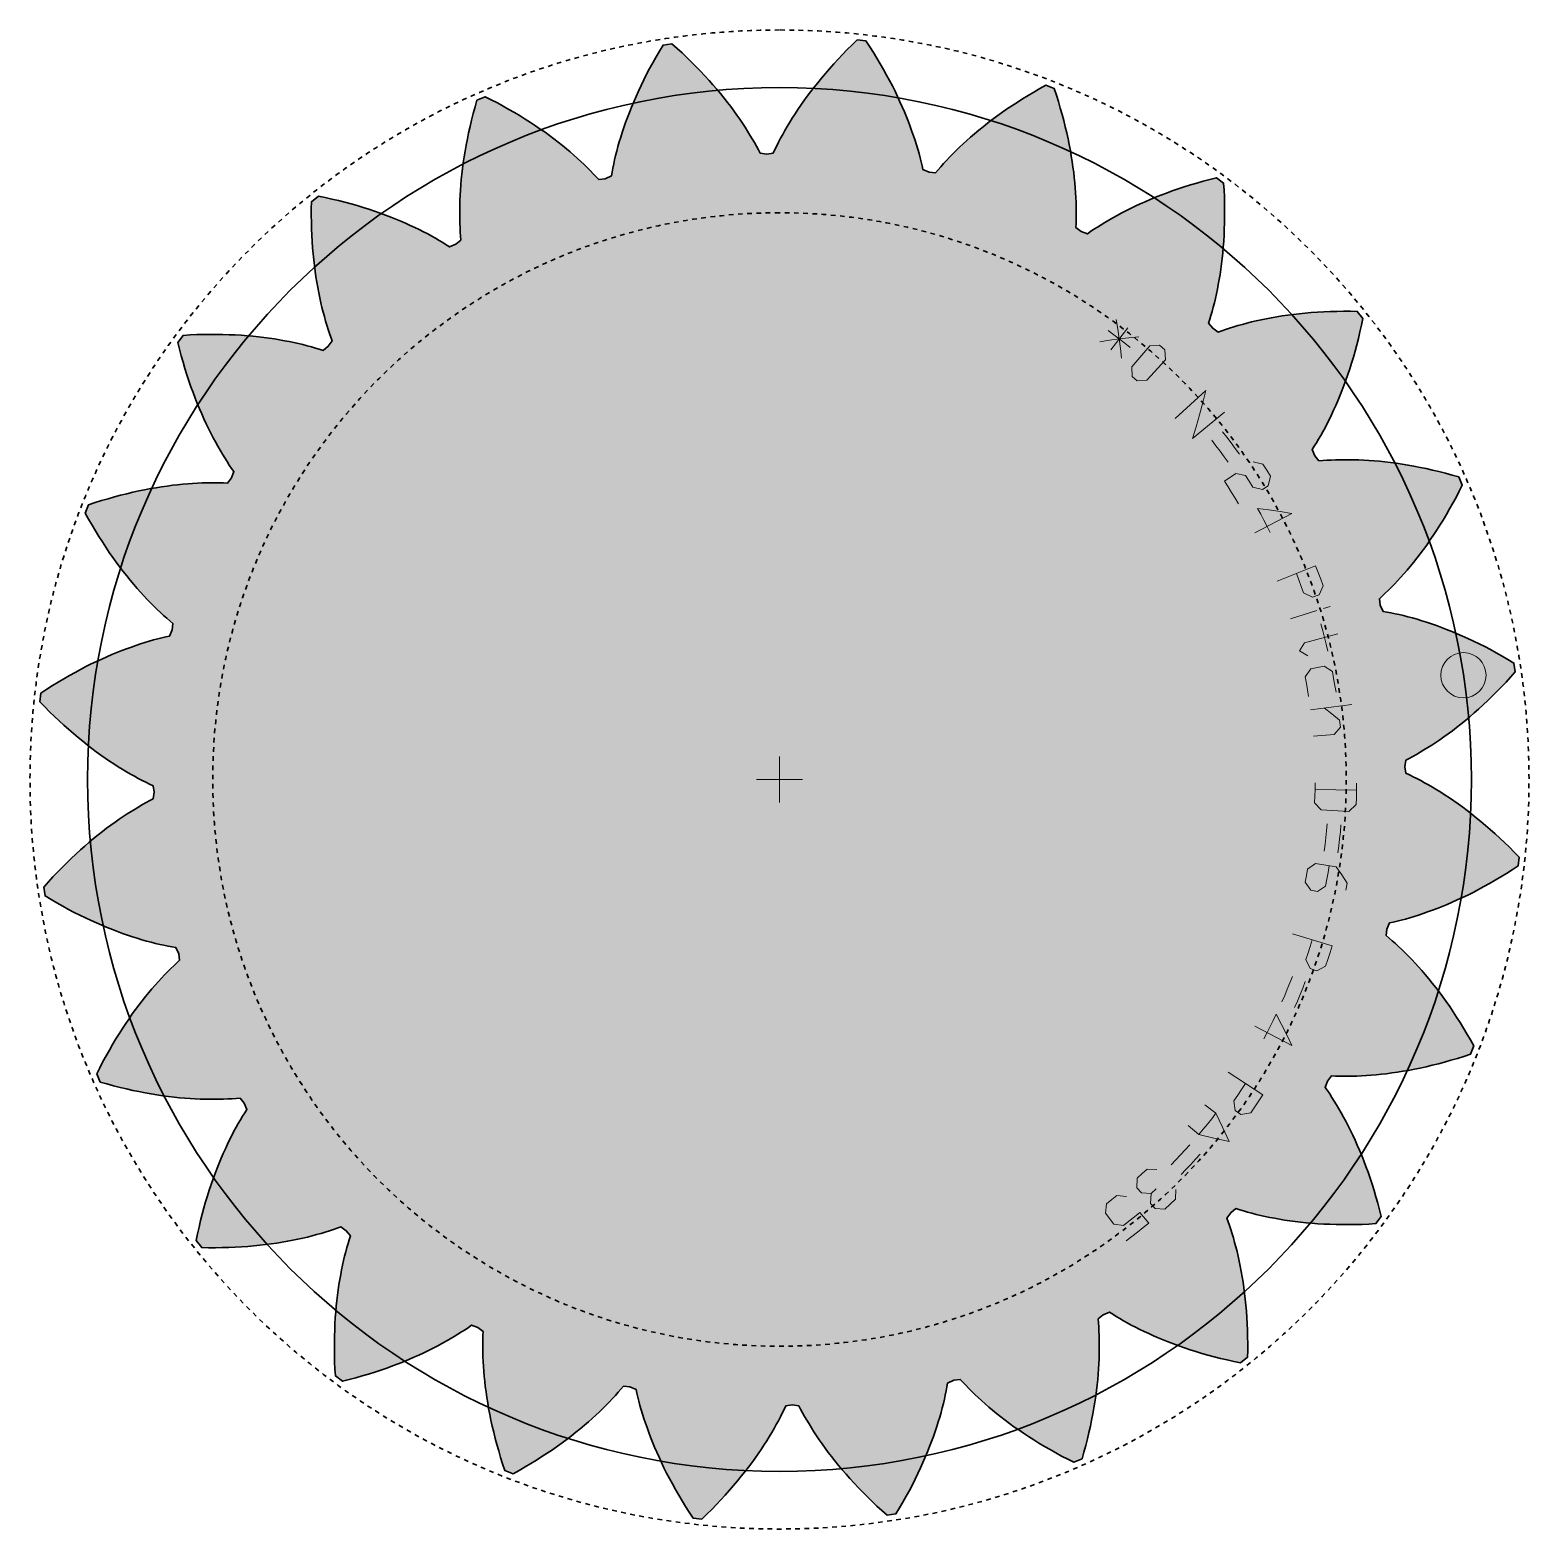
# Model space of a CAD drawing. Header units: inches. Extents: x -344 to 306, y 396 to 1046.
import ezdxf

# ---------------------------------------------------------------- set-up
doc = ezdxf.new("R2010")
doc.units = ezdxf.units.IN
doc.header["$MEASUREMENT"] = 0
doc.linetypes.add('AI-Linetype-1', pattern=[4, 2, -2])
doc.linetypes.add('AI-Linetype-2', pattern=[4, 2, -2])
doc.layers.add('Capa 1', color=7, linetype='Continuous')

# ---------------------------------------------------------------- blocks, each defined once
blk = doc.blocks.new('block 2')
at = {"layer": 'Capa 1', "color": 250, "lineweight": 18, "true_color": 0x444444}
for points in [[(-19.5, 711.5), (-19.5, 731.5)], [(-9.5, 721.5), (-29.5, 721.5)]]:
    blk.add_lwpolyline(points, dxfattribs=at)
blk = doc.blocks.new('block 4')
at = {"layer": 'Capa 1', "color": 250, "lineweight": 18, "true_color": 0x444444}
for points in [[(124.14, 907.81), (131.47, 917.31)], [(128.73, 904.18), (128.31, 908.36), (127.81, 912.56), (127.22, 916.77), (126.55, 921)], [(136.29, 913.49), (132.03, 913.06), (127.81, 912.56), (123.62, 911.98), (119.46, 911.32)], [(132.51, 908.83), (130.17, 910.71), (127.81, 912.56), (125.42, 914.37), (123.01, 916.16)], [(139.79, 894.61), (135.63, 894.35), (133.46, 896.26), (133.23, 900.43), (141.02, 909.56), (145.32, 909.81), (147.65, 907.74), (147.92, 903.44), (139.79, 894.61)], [(173.48, 880.82), (159.6, 869.36), (161.18, 874.49), (162.66, 879.67), (164.04, 884.92), (165.32, 890.22), (152.03, 878.09)], [(179.92, 862.53), (178.15, 865), (176.35, 867.45), (174.52, 869.87), (172.66, 872.27)], [(175.02, 859.07), (173.3, 861.47), (171.54, 863.86), (169.76, 866.23), (167.94, 868.57)], [(179.59, 841.09), (178.09, 843.56), (176.56, 846.01), (174.99, 848.44), (173.4, 850.84), (178.38, 854.19), (182.53, 853.36), (184.15, 850.83), (185.75, 848.29), (189.88, 847.27), (192.45, 848.82), (193.4, 853.02), (191.75, 855.66), (190.07, 858.27), (185.86, 859.2)], [(193.31, 828.62), (191.96, 831.26), (190.58, 833.88), (189.17, 836.48), (187.72, 839.07), (192.67, 838.41), (197.64, 837.65), (202.61, 836.78), (186.64, 828.49)], [(204.61, 810.82), (205.7, 808.03), (206.76, 805.22), (207.78, 802.4), (211.61, 800.54), (214.45, 801.51), (216.26, 805.42), (215.2, 808.34), (214.1, 811.26), (212.97, 814.15), (196.24, 807.49)], [(202.05, 791.17), (213.5, 794.77)], [(216.36, 795.67), (219.23, 796.57)], [(218.32, 777.2), (217.6, 780.15), (216.86, 783.09), (216.07, 786.03), (215.25, 788.95)], [(209.55, 775.14), (205.96, 777.27), (208.15, 780.82), (222.66, 784.61)], [(209.95, 757.46), (209.49, 760.31), (208.98, 763.15), (208.45, 765.99), (210.82, 769.43), (216.69, 770.65), (220.23, 768.29), (220.79, 765.3), (221.32, 762.31), (221.81, 759.31)], [(210.77, 751.74), (228.62, 754.08)], [(216.72, 752.52), (220.07, 749.93), (223.39, 747.27), (223.69, 744.25), (220.96, 740.98), (211.99, 740.25)], [(212.75, 720.06), (212.71, 717.17), (212.64, 714.28), (212.53, 711.39), (215.38, 708.34), (227.36, 707.67), (230.51, 710.61), (230.63, 713.72), (230.71, 716.83), (230.75, 719.94)], [(230.71, 716.83), (212.71, 717.17)], [(216.72, 690.48), (217.09, 693.42), (217.42, 696.36), (217.71, 699.31), (217.97, 702.26)], [(222.67, 689.7), (223.05, 692.71), (223.39, 695.73), (223.69, 698.75), (223.95, 701.78)], [(218.84, 684.15), (218.36, 681.19), (217.84, 678.24), (217.28, 675.29), (213.75, 672.96), (210.82, 673.57), (208.45, 677.01), (208.98, 679.85), (209.49, 682.69), (212.91, 685.08), (221.81, 683.69), (224.27, 680.19), (226.69, 676.62), (226.12, 673.56)], [(211.52, 652), (210.64, 649.13), (209.72, 646.28), (208.77, 643.43), (210.61, 639.59), (213.43, 638.59), (217.28, 640.52), (218.27, 643.47), (219.23, 646.43), (220.14, 649.41), (202.9, 654.59)], [(198.37, 625.1), (199.56, 627.81), (200.7, 630.54), (201.82, 633.29), (202.9, 636.05)], [(203.86, 622.67), (205.07, 625.45), (206.25, 628.25), (207.39, 631.07), (208.5, 633.9)], [(190.58, 609.12), (191.96, 611.74), (193.31, 614.38), (194.63, 617.04), (195.91, 619.71), (198.22, 615.28), (200.46, 610.79), (202.61, 606.22), (186.64, 614.51)], [(182.53, 589.64), (180.87, 587.14), (179.19, 584.66), (177.47, 582.2), (178.15, 578), (180.58, 576.24), (184.82, 577), (186.6, 579.56), (188.35, 582.13), (190.07, 584.73), (174.99, 594.56)], [(164.99, 580.42), (169.76, 576.77), (172.66, 570.73), (175.45, 564.59), (168.85, 566), (162.33, 567.54), (157.75, 571.42)], [(169.76, 576.77), (167.94, 574.43), (166.1, 572.11), (164.23, 569.82), (162.33, 567.54)], [(150.34, 554.42), (152.41, 556.54), (154.45, 558.69), (156.46, 560.87), (158.44, 563.07)], [(154.62, 550.21), (156.74, 552.39), (158.83, 554.59), (160.89, 556.82), (162.92, 559.08)], [(152.39, 543.78), (152.23, 539.47), (149.95, 537.35), (147.65, 535.26), (143.34, 535.45), (141.37, 537.71), (141.64, 541.96), (137.42, 542.22), (135.44, 544.48), (135.63, 548.65), (137.76, 550.6), (139.88, 552.56), (144.05, 552.4)], [(130.82, 521.43), (133.3, 523.32), (135.75, 525.23), (138.18, 527.18), (140.59, 529.15), (136.75, 533.76), (134.4, 531.84), (132.03, 529.94), (129.64, 528.07), (125.42, 528.63), (121.81, 533.42), (122.31, 537.57), (124.59, 539.35), (126.84, 541.15), (130.99, 540.68)], [(143.86, 543.97), (141.64, 541.96)]]:
    blk.add_lwpolyline(points, dxfattribs=at)
blk = doc.blocks.new('block 3')
at = {"layer": 'Capa 1'}
blk.add_blockref('block 4', (0, 0), dxfattribs=at)
blk = doc.blocks.new('block 5')
at = {"layer": 'Capa 1', "color": 254, "linetype": 'AI-Linetype-1', "lineweight": 35, "true_color": 0xcccccc}
blk.add_open_spline([(-19.5, 1046.5), (159.99, 1046.5), (305.5, 900.99), (305.5, 721.5), (305.5, 542.01), (159.99, 396.5), (-19.5, 396.5), (-198.99, 396.5), (-344.5, 542.01), (-344.5, 721.5), (-344.5, 900.99), (-198.99, 1046.5), (-19.5, 1046.5)], degree=3, knots=[0, 0, 0, 0, 1, 1, 1, 2, 2, 2, 3, 3, 3, 4, 4, 4, 4], dxfattribs=at)
at = {"layer": 'Capa 1', "color": 1, "lineweight": 35, "true_color": 0xff0000}
blk.add_open_spline([(-19.5, 1021.5), (146.19, 1021.5), (280.5, 887.19), (280.5, 721.5), (280.5, 555.81), (146.19, 421.5), (-19.5, 421.5), (-185.19, 421.5), (-319.5, 555.81), (-319.5, 721.5), (-319.5, 887.19), (-185.19, 1021.5), (-19.5, 1021.5)], degree=3, knots=[0, 0, 0, 0, 1, 1, 1, 2, 2, 2, 3, 3, 3, 4, 4, 4, 4], dxfattribs=at)
at = {"layer": 'Capa 1', "color": 5, "linetype": 'AI-Linetype-2', "lineweight": 35, "true_color": 0x0000ff}
blk.add_open_spline([(-19.5, 967.25), (116.22, 967.25), (226.25, 857.22), (226.25, 721.5), (226.25, 585.78), (116.22, 475.75), (-19.5, 475.75), (-155.22, 475.75), (-265.25, 585.78), (-265.25, 721.5), (-265.25, 857.22), (-155.22, 967.25), (-19.5, 967.25)], degree=3, knots=[0, 0, 0, 0, 1, 1, 1, 2, 2, 2, 3, 3, 3, 4, 4, 4, 4], dxfattribs=at)

msp = doc.modelspace()

# ---------------------------------------------------------------- hatches: boundary and pattern name
at = {"layer": 'Capa 1', "true_color": 0xdddddd}
h = msp.add_hatch(color=254, dxfattribs=at)
h.dxf.hatch_style = 2
h.paths.add_polyline_path([(251.69, 727.03), (252.04, 729.88), (253.55, 730.67), (255.11, 731.5), (256.69, 732.39), (258.31, 733.32), (259.96, 734.3), (261.64, 735.33), (263.34, 736.41), (265.08, 737.55), (266.84, 738.74), (268.62, 739.99), (270.43, 741.29), (272.27, 742.65), (274.12, 744.07), (275.99, 745.55), (277.89, 747.09), (279.8, 748.68), (281.72, 750.34), (283.66, 752.06), (285.62, 753.85), (287.58, 755.7), (289.56, 757.61), (291.54, 759.59), (293.53, 761.63), (295.53, 763.75), (297.53, 765.92), (299.53, 768.17), (298.95, 772.01), (296.37, 773.56), (293.81, 775.04), (291.27, 776.46), (288.76, 777.82), (286.28, 779.11), (283.82, 780.35), (281.4, 781.53), (279, 782.65), (276.63, 783.72), (274.3, 784.73), (272, 785.68), (269.74, 786.59), (267.51, 787.44), (265.32, 788.24), (263.16, 788.99), (261.05, 789.7), (258.97, 790.36), (256.93, 790.97), (254.94, 791.54), (252.99, 792.06), (251.08, 792.55), (249.21, 792.99), (247.39, 793.4), (245.61, 793.77), (243.88, 794.1), (242.2, 794.4), (241.02, 797.03), (240.61, 799.88), (241.88, 801.03), (243.16, 802.24), (244.46, 803.5), (245.78, 804.82), (247.12, 806.19), (248.48, 807.62), (249.84, 809.11), (251.23, 810.66), (252.62, 812.27), (254.02, 813.93), (255.43, 815.66), (256.85, 817.45), (258.27, 819.3), (259.7, 821.21), (261.13, 823.18), (262.56, 825.22), (263.99, 827.32), (265.42, 829.49), (266.85, 831.72), (268.27, 834.01), (269.68, 836.37), (271.08, 838.8), (272.48, 841.29), (273.86, 843.84), (275.23, 846.46), (276.58, 849.15), (275.03, 852.71), (272.13, 853.53), (269.28, 854.3), (266.46, 855.02), (263.68, 855.68), (260.95, 856.29), (258.26, 856.85), (255.61, 857.36), (253, 857.83), (250.44, 858.24), (247.93, 858.61), (245.46, 858.94), (243.04, 859.23), (240.66, 859.48), (238.34, 859.68), (236.06, 859.85), (233.84, 859.98), (231.66, 860.08), (229.54, 860.15), (227.46, 860.18), (225.44, 860.18), (223.47, 860.16), (221.55, 860.11), (219.69, 860.03), (217.88, 859.92), (216.12, 859.8), (214.41, 859.65), (212.6, 861.88), (211.46, 864.53), (212.39, 865.97), (213.31, 867.47), (214.25, 869.02), (215.18, 870.64), (216.12, 872.31), (217.06, 874.05), (217.99, 875.84), (218.93, 877.69), (219.85, 879.6), (220.78, 881.58), (221.69, 883.61), (222.6, 885.7), (223.5, 887.86), (224.38, 890.07), (225.25, 892.35), (226.11, 894.69), (226.94, 897.09), (227.76, 899.55), (228.56, 902.07), (229.34, 904.66), (230.09, 907.3), (230.82, 910.01), (231.53, 912.77), (232.2, 915.6), (232.84, 918.49), (233.46, 921.43), (231.03, 924.47), (228.02, 924.51), (225.06, 924.52), (222.16, 924.48), (219.3, 924.4), (216.51, 924.28), (213.76, 924.13), (211.07, 923.94), (208.43, 923.71), (205.85, 923.45), (203.33, 923.16), (200.86, 922.84), (198.44, 922.49), (196.09, 922.11), (193.79, 921.71), (191.55, 921.28), (189.36, 920.83), (187.23, 920.37), (185.17, 919.88), (183.15, 919.37), (181.2, 918.85), (179.3, 918.32), (177.46, 917.77), (175.68, 917.21), (173.96, 916.64), (172.3, 916.07), (170.69, 915.49), (168.35, 917.17), (166.58, 919.43), (167.09, 921.06), (167.6, 922.75), (168.1, 924.5), (168.58, 926.3), (169.06, 928.16), (169.51, 930.07), (169.95, 932.05), (170.38, 934.08), (170.78, 936.16), (171.16, 938.31), (171.52, 940.51), (171.85, 942.77), (172.16, 945.08), (172.44, 947.45), (172.69, 949.88), (172.91, 952.36), (173.1, 954.89), (173.26, 957.48), (173.37, 960.12), (173.46, 962.82), (173.5, 965.57), (173.5, 968.37), (173.47, 971.23), (173.39, 974.13), (173.26, 977.09), (173.09, 980.09), (169.96, 982.39), (167.04, 981.66), (164.18, 980.9), (161.39, 980.11), (158.65, 979.3), (155.98, 978.46), (153.37, 977.6), (150.82, 976.71), (148.33, 975.81), (145.9, 974.89), (143.54, 973.96), (141.24, 973.01), (139, 972.05), (136.82, 971.07), (134.7, 970.09), (132.65, 969.1), (130.65, 968.1), (128.72, 967.1), (126.85, 966.09), (125.03, 965.08), (123.28, 964.07), (121.59, 963.07), (119.95, 962.06), (118.38, 961.06), (116.86, 960.07), (115.4, 959.08), (114, 958.1), (111.31, 959.12), (109.01, 960.85), (109.08, 962.56), (109.14, 964.32), (109.17, 966.13), (109.17, 968), (109.14, 969.92), (109.09, 971.89), (109, 973.91), (108.89, 975.98), (108.74, 978.1), (108.55, 980.27), (108.33, 982.49), (108.06, 984.75), (107.76, 987.07), (107.42, 989.43), (107.04, 991.84), (106.61, 994.29), (106.13, 996.79), (105.61, 999.33), (105.04, 1001.91), (104.42, 1004.54), (103.75, 1007.21), (103.03, 1009.91), (102.26, 1012.66), (101.43, 1015.45), (100.54, 1018.27), (99.6, 1021.13), (95.98, 1022.54), (93.35, 1021.08), (90.79, 1019.6), (88.29, 1018.12), (85.86, 1016.62), (83.49, 1015.12), (81.19, 1013.61), (78.96, 1012.1), (76.79, 1010.58), (74.69, 1009.07), (72.64, 1007.55), (70.67, 1006.04), (68.75, 1004.53), (66.9, 1003.03), (65.11, 1001.53), (63.38, 1000.04), (61.71, 998.56), (60.1, 997.09), (58.56, 995.63), (57.07, 994.19), (55.63, 992.76), (54.26, 991.35), (52.94, 989.96), (51.68, 988.58), (50.47, 987.23), (49.32, 985.9), (48.21, 984.59), (45.35, 984.88), (42.68, 985.95), (42.31, 987.62), (41.91, 989.34), (41.47, 991.1), (40.99, 992.9), (40.47, 994.75), (39.9, 996.64), (39.3, 998.57), (38.65, 1000.54), (37.95, 1002.54), (37.21, 1004.59), (36.42, 1006.68), (35.58, 1008.8), (34.69, 1010.96), (33.75, 1013.15), (32.75, 1015.38), (31.71, 1017.63), (30.6, 1019.92), (29.44, 1022.24), (28.22, 1024.59), (26.95, 1026.97), (25.61, 1029.37), (24.21, 1031.8), (22.75, 1034.25), (21.23, 1036.73), (19.64, 1039.23), (17.99, 1041.74), (14.13, 1042.17), (11.97, 1040.08), (9.88, 1037.99), (7.85, 1035.91), (5.89, 1033.83), (3.99, 1031.77), (2.16, 1029.72), (0.39, 1027.68), (-1.31, 1025.66), (-2.95, 1023.65), (-4.53, 1021.66), (-6.05, 1019.68), (-7.51, 1017.73), (-8.91, 1015.8), (-10.25, 1013.89), (-11.53, 1012), (-12.76, 1010.14), (-13.94, 1008.3), (-15.05, 1006.5), (-16.12, 1004.72), (-17.13, 1002.97), (-18.1, 1001.25), (-19.01, 999.56), (-19.87, 997.91), (-20.69, 996.29), (-21.46, 994.7), (-22.19, 993.15), (-25.03, 992.69), (-27.88, 993.04), (-28.67, 994.55), (-29.5, 996.11), (-30.39, 997.69), (-31.32, 999.31), (-32.3, 1000.96), (-33.33, 1002.64), (-34.41, 1004.34), (-35.55, 1006.08), (-36.74, 1007.84), (-37.99, 1009.62), (-39.29, 1011.43), (-40.65, 1013.27), (-42.07, 1015.12), (-43.55, 1016.99), (-45.09, 1018.89), (-46.68, 1020.8), (-48.34, 1022.72), (-50.06, 1024.66), (-51.85, 1026.62), (-53.7, 1028.58), (-55.61, 1030.56), (-57.59, 1032.54), (-59.63, 1034.53), (-61.75, 1036.53), (-63.92, 1038.53), (-66.17, 1040.53), (-70.01, 1039.95), (-71.56, 1037.37), (-73.04, 1034.81), (-74.46, 1032.27), (-75.82, 1029.76), (-77.11, 1027.28), (-78.35, 1024.82), (-79.53, 1022.4), (-80.65, 1020), (-81.72, 1017.63), (-82.73, 1015.3), (-83.68, 1013), (-84.59, 1010.74), (-85.44, 1008.51), (-86.24, 1006.32), (-86.99, 1004.16), (-87.7, 1002.05), (-88.36, 999.97), (-88.97, 997.93), (-89.54, 995.94), (-90.06, 993.99), (-90.55, 992.08), (-90.99, 990.21), (-91.4, 988.39), (-91.77, 986.61), (-92.1, 984.88), (-92.4, 983.2), (-95.03, 982.02), (-97.88, 981.61), (-99.03, 982.88), (-100.24, 984.16), (-101.5, 985.46), (-102.82, 986.78), (-104.19, 988.12), (-105.62, 989.48), (-107.11, 990.84), (-108.66, 992.23), (-110.27, 993.62), (-111.93, 995.02), (-113.66, 996.43), (-115.45, 997.85), (-117.3, 999.27), (-119.21, 1000.7), (-121.18, 1002.13), (-123.22, 1003.56), (-125.32, 1004.99), (-127.49, 1006.42), (-129.72, 1007.85), (-132.01, 1009.27), (-134.37, 1010.68), (-136.8, 1012.08), (-139.29, 1013.48), (-141.84, 1014.86), (-144.46, 1016.23), (-147.15, 1017.58), (-150.71, 1016.03), (-151.53, 1013.13), (-152.3, 1010.28), (-153.02, 1007.46), (-153.68, 1004.68), (-154.29, 1001.95), (-154.85, 999.26), (-155.36, 996.61), (-155.83, 994), (-156.24, 991.44), (-156.61, 988.93), (-156.94, 986.46), (-157.23, 984.04), (-157.48, 981.66), (-157.68, 979.34), (-157.85, 977.06), (-157.98, 974.84), (-158.08, 972.66), (-158.15, 970.54), (-158.18, 968.46), (-158.18, 966.44), (-158.16, 964.47), (-158.11, 962.55), (-158.03, 960.69), (-157.92, 958.88), (-157.8, 957.12), (-157.65, 955.41), (-159.88, 953.6), (-162.53, 952.46), (-163.97, 953.39), (-165.47, 954.31), (-167.02, 955.25), (-168.64, 956.18), (-170.31, 957.12), (-172.05, 958.06), (-173.84, 958.99), (-175.69, 959.93), (-177.6, 960.85), (-179.58, 961.78), (-181.61, 962.69), (-183.7, 963.6), (-185.86, 964.5), (-188.07, 965.38), (-190.35, 966.25), (-192.69, 967.11), (-195.09, 967.94), (-197.55, 968.76), (-200.07, 969.56), (-202.66, 970.34), (-205.3, 971.09), (-208.01, 971.82), (-210.77, 972.53), (-213.6, 973.2), (-216.49, 973.84), (-219.43, 974.46), (-222.47, 972.03), (-222.51, 969.02), (-222.52, 966.06), (-222.48, 963.16), (-222.4, 960.3), (-222.28, 957.51), (-222.13, 954.76), (-221.94, 952.07), (-221.71, 949.43), (-221.45, 946.85), (-221.16, 944.33), (-220.84, 941.86), (-220.49, 939.44), (-220.11, 937.09), (-219.71, 934.79), (-219.28, 932.55), (-218.83, 930.36), (-218.37, 928.23), (-217.88, 926.17), (-217.37, 924.15), (-216.85, 922.2), (-216.32, 920.3), (-215.77, 918.46), (-215.21, 916.68), (-214.64, 914.96), (-214.07, 913.3), (-213.49, 911.69), (-215.17, 909.35), (-217.43, 907.58), (-219.06, 908.09), (-220.75, 908.6), (-222.5, 909.1), (-224.3, 909.58), (-226.16, 910.06), (-228.07, 910.51), (-230.05, 910.95), (-232.08, 911.38), (-234.16, 911.78), (-236.31, 912.16), (-238.51, 912.52), (-240.77, 912.85), (-243.08, 913.16), (-245.45, 913.44), (-247.88, 913.69), (-250.36, 913.91), (-252.89, 914.1), (-255.48, 914.26), (-258.12, 914.37), (-260.82, 914.46), (-263.57, 914.5), (-266.37, 914.5), (-269.23, 914.47), (-272.13, 914.39), (-275.09, 914.26), (-278.09, 914.09), (-280.39, 910.96), (-279.66, 908.04), (-278.9, 905.18), (-278.11, 902.39), (-277.3, 899.65), (-276.46, 896.98), (-275.6, 894.37), (-274.71, 891.82), (-273.81, 889.33), (-272.89, 886.9), (-271.96, 884.54), (-271.01, 882.24), (-270.05, 880), (-269.07, 877.82), (-268.09, 875.7), (-267.1, 873.65), (-266.1, 871.65), (-265.1, 869.72), (-264.09, 867.85), (-263.08, 866.03), (-262.07, 864.28), (-261.07, 862.59), (-260.06, 860.95), (-259.06, 859.38), (-258.07, 857.86), (-257.08, 856.4), (-256.1, 855), (-257.12, 852.31), (-258.85, 850.01), (-260.56, 850.08), (-262.32, 850.14), (-264.13, 850.17), (-266, 850.17), (-267.92, 850.14), (-269.89, 850.09), (-271.91, 850), (-273.98, 849.89), (-276.1, 849.74), (-278.27, 849.55), (-280.49, 849.33), (-282.75, 849.06), (-285.07, 848.76), (-287.43, 848.42), (-289.84, 848.04), (-292.29, 847.61), (-294.79, 847.13), (-297.33, 846.61), (-299.91, 846.04), (-302.54, 845.42), (-305.21, 844.75), (-307.91, 844.03), (-310.66, 843.26), (-313.45, 842.43), (-316.27, 841.54), (-319.13, 840.6), (-320.54, 836.98), (-319.08, 834.35), (-317.6, 831.79), (-316.12, 829.29), (-314.62, 826.86), (-313.12, 824.49), (-311.61, 822.19), (-310.1, 819.96), (-308.58, 817.79), (-307.07, 815.69), (-305.55, 813.64), (-304.04, 811.67), (-302.53, 809.75), (-301.03, 807.9), (-299.53, 806.11), (-298.04, 804.38), (-296.56, 802.71), (-295.09, 801.1), (-293.63, 799.56), (-292.19, 798.07), (-290.76, 796.63), (-289.35, 795.26), (-287.96, 793.94), (-286.58, 792.68), (-285.23, 791.47), (-283.9, 790.32), (-282.59, 789.21), (-282.88, 786.35), (-283.95, 783.68), (-285.62, 783.31), (-287.34, 782.91), (-289.1, 782.47), (-290.9, 781.99), (-292.75, 781.47), (-294.64, 780.9), (-296.57, 780.3), (-298.54, 779.65), (-300.54, 778.95), (-302.59, 778.21), (-304.68, 777.42), (-306.8, 776.58), (-308.96, 775.69), (-311.15, 774.75), (-313.38, 773.75), (-315.63, 772.71), (-317.92, 771.6), (-320.24, 770.44), (-322.59, 769.22), (-324.97, 767.95), (-327.37, 766.61), (-329.8, 765.21), (-332.25, 763.75), (-334.73, 762.23), (-337.23, 760.64), (-339.74, 758.99), (-340.17, 755.13), (-338.08, 752.97), (-335.99, 750.88), (-333.91, 748.85), (-331.83, 746.89), (-329.77, 744.99), (-327.72, 743.16), (-325.68, 741.39), (-323.66, 739.69), (-321.65, 738.05), (-319.66, 736.47), (-317.68, 734.95), (-315.73, 733.49), (-313.8, 732.09), (-311.89, 730.75), (-310, 729.46), (-308.14, 728.24), (-306.3, 727.06), (-304.5, 725.95), (-302.72, 724.88), (-300.97, 723.87), (-299.25, 722.9), (-297.56, 721.99), (-295.91, 721.13), (-294.29, 720.31), (-292.7, 719.54), (-291.15, 718.81), (-290.69, 715.97), (-291.04, 713.12), (-292.55, 712.33), (-294.11, 711.5), (-295.69, 710.61), (-297.31, 709.68), (-298.96, 708.7), (-300.64, 707.67), (-302.34, 706.59), (-304.08, 705.45), (-305.84, 704.26), (-307.62, 703.01), (-309.43, 701.71), (-311.27, 700.35), (-313.12, 698.93), (-314.99, 697.45), (-316.89, 695.91), (-318.8, 694.32), (-320.72, 692.66), (-322.66, 690.94), (-324.62, 689.15), (-326.58, 687.3), (-328.56, 685.39), (-330.54, 683.41), (-332.53, 681.37), (-334.53, 679.25), (-336.53, 677.08), (-338.53, 674.83), (-337.95, 670.99), (-335.37, 669.44), (-332.81, 667.96), (-330.27, 666.54), (-327.76, 665.18), (-325.28, 663.89), (-322.82, 662.65), (-320.4, 661.47), (-318, 660.35), (-315.63, 659.28), (-313.3, 658.27), (-311, 657.32), (-308.74, 656.41), (-306.51, 655.56), (-304.32, 654.76), (-302.16, 654.01), (-300.05, 653.3), (-297.97, 652.64), (-295.93, 652.03), (-293.94, 651.46), (-291.99, 650.94), (-290.08, 650.45), (-288.21, 650.01), (-286.39, 649.6), (-284.61, 649.23), (-282.88, 648.9), (-281.2, 648.6), (-280.02, 645.97), (-279.61, 643.12), (-280.88, 641.97), (-282.16, 640.76), (-283.46, 639.5), (-284.78, 638.18), (-286.12, 636.81), (-287.48, 635.38), (-288.84, 633.89), (-290.23, 632.34), (-291.62, 630.73), (-293.02, 629.07), (-294.43, 627.34), (-295.85, 625.55), (-297.27, 623.7), (-298.7, 621.79), (-300.13, 619.82), (-301.56, 617.78), (-302.99, 615.68), (-304.42, 613.51), (-305.85, 611.28), (-307.27, 608.99), (-308.68, 606.63), (-310.08, 604.2), (-311.48, 601.71), (-312.86, 599.16), (-314.23, 596.54), (-315.58, 593.85), (-314.03, 590.29), (-311.13, 589.47), (-308.28, 588.7), (-305.46, 587.98), (-302.68, 587.32), (-299.95, 586.71), (-297.26, 586.15), (-294.61, 585.64), (-292, 585.17), (-289.44, 584.76), (-286.93, 584.39), (-284.46, 584.06), (-282.04, 583.77), (-279.66, 583.52), (-277.34, 583.32), (-275.06, 583.15), (-272.84, 583.02), (-270.66, 582.92), (-268.54, 582.85), (-266.46, 582.82), (-264.44, 582.82), (-262.47, 582.84), (-260.55, 582.89), (-258.69, 582.97), (-256.88, 583.08), (-255.12, 583.2), (-253.41, 583.35), (-251.6, 581.12), (-250.46, 578.47), (-251.39, 577.03), (-252.31, 575.53), (-253.25, 573.98), (-254.18, 572.36), (-255.12, 570.69), (-256.06, 568.95), (-256.99, 567.16), (-257.93, 565.31), (-258.85, 563.4), (-259.78, 561.42), (-260.69, 559.39), (-261.6, 557.3), (-262.5, 555.14), (-263.38, 552.93), (-264.25, 550.65), (-265.11, 548.31), (-265.94, 545.91), (-266.76, 543.45), (-267.56, 540.93), (-268.34, 538.34), (-269.09, 535.7), (-269.82, 532.99), (-270.53, 530.23), (-271.2, 527.4), (-271.84, 524.51), (-272.46, 521.57), (-270.03, 518.53), (-267.02, 518.49), (-264.06, 518.48), (-261.16, 518.52), (-258.3, 518.6), (-255.51, 518.72), (-252.76, 518.87), (-250.07, 519.06), (-247.43, 519.29), (-244.85, 519.55), (-242.33, 519.84), (-239.86, 520.16), (-237.44, 520.51), (-235.09, 520.89), (-232.79, 521.29), (-230.55, 521.72), (-228.36, 522.17), (-226.23, 522.63), (-224.17, 523.12), (-222.15, 523.63), (-220.2, 524.15), (-218.3, 524.68), (-216.46, 525.23), (-214.68, 525.79), (-212.96, 526.36), (-211.3, 526.93), (-209.69, 527.51), (-207.35, 525.83), (-205.58, 523.57), (-206.09, 521.94), (-206.6, 520.25), (-207.1, 518.5), (-207.58, 516.7), (-208.06, 514.84), (-208.51, 512.93), (-208.95, 510.95), (-209.38, 508.92), (-209.78, 506.84), (-210.16, 504.69), (-210.52, 502.49), (-210.85, 500.23), (-211.16, 497.92), (-211.44, 495.55), (-211.69, 493.12), (-211.91, 490.64), (-212.1, 488.11), (-212.26, 485.52), (-212.37, 482.88), (-212.46, 480.18), (-212.5, 477.43), (-212.5, 474.63), (-212.47, 471.77), (-212.39, 468.87), (-212.26, 465.91), (-212.09, 462.91), (-208.96, 460.61), (-206.04, 461.34), (-203.18, 462.1), (-200.39, 462.89), (-197.65, 463.7), (-194.98, 464.54), (-192.37, 465.4), (-189.82, 466.29), (-187.33, 467.19), (-184.9, 468.11), (-182.54, 469.04), (-180.24, 469.99), (-178, 470.95), (-175.82, 471.93), (-173.7, 472.91), (-171.65, 473.9), (-169.65, 474.9), (-167.72, 475.9), (-165.85, 476.91), (-164.03, 477.92), (-162.28, 478.93), (-160.59, 479.93), (-158.95, 480.94), (-157.38, 481.94), (-155.86, 482.93), (-154.4, 483.92), (-153, 484.9), (-150.31, 483.88), (-148.01, 482.15), (-148.08, 480.44), (-148.14, 478.68), (-148.17, 476.87), (-148.17, 475), (-148.14, 473.08), (-148.09, 471.11), (-148, 469.09), (-147.89, 467.02), (-147.74, 464.9), (-147.55, 462.73), (-147.33, 460.51), (-147.06, 458.25), (-146.76, 455.93), (-146.42, 453.57), (-146.04, 451.16), (-145.61, 448.71), (-145.13, 446.21), (-144.61, 443.67), (-144.04, 441.09), (-143.42, 438.46), (-142.75, 435.79), (-142.03, 433.09), (-141.26, 430.34), (-140.43, 427.55), (-139.54, 424.73), (-138.6, 421.87), (-134.98, 420.46), (-132.35, 421.92), (-129.79, 423.4), (-127.29, 424.88), (-124.86, 426.38), (-122.49, 427.88), (-120.19, 429.39), (-117.96, 430.9), (-115.79, 432.42), (-113.69, 433.93), (-111.64, 435.45), (-109.67, 436.96), (-107.75, 438.47), (-105.9, 439.97), (-104.11, 441.47), (-102.38, 442.96), (-100.71, 444.44), (-99.1, 445.91), (-97.56, 447.37), (-96.07, 448.81), (-94.63, 450.24), (-93.26, 451.65), (-91.94, 453.04), (-90.68, 454.42), (-89.47, 455.77), (-88.32, 457.1), (-87.21, 458.41), (-84.35, 458.12), (-81.68, 457.05), (-81.31, 455.38), (-80.91, 453.66), (-80.47, 451.9), (-79.99, 450.1), (-79.47, 448.25), (-78.9, 446.36), (-78.3, 444.43), (-77.65, 442.46), (-76.95, 440.46), (-76.21, 438.41), (-75.42, 436.32), (-74.58, 434.2), (-73.69, 432.04), (-72.75, 429.85), (-71.75, 427.62), (-70.71, 425.37), (-69.6, 423.08), (-68.44, 420.76), (-67.22, 418.41), (-65.95, 416.03), (-64.61, 413.63), (-63.21, 411.2), (-61.75, 408.75), (-60.23, 406.27), (-58.64, 403.77), (-56.99, 401.26), (-53.13, 400.83), (-50.97, 402.92), (-48.88, 405.01), (-46.85, 407.09), (-44.89, 409.17), (-42.99, 411.23), (-41.16, 413.28), (-39.39, 415.32), (-37.69, 417.34), (-36.05, 419.35), (-34.47, 421.34), (-32.95, 423.32), (-31.49, 425.27), (-30.09, 427.2), (-28.75, 429.11), (-27.47, 431), (-26.24, 432.86), (-25.06, 434.7), (-23.95, 436.5), (-22.88, 438.28), (-21.87, 440.03), (-20.9, 441.75), (-19.99, 443.44), (-19.13, 445.09), (-18.31, 446.71), (-17.54, 448.3), (-16.81, 449.85), (-13.97, 450.31), (-11.12, 449.96), (-10.33, 448.45), (-9.5, 446.89), (-8.61, 445.31), (-7.68, 443.69), (-6.7, 442.04), (-5.67, 440.36), (-4.59, 438.66), (-3.45, 436.92), (-2.26, 435.16), (-1.01, 433.38), (0.29, 431.57), (1.65, 429.73), (3.07, 427.88), (4.55, 426.01), (6.09, 424.11), (7.68, 422.2), (9.34, 420.28), (11.06, 418.34), (12.85, 416.38), (14.7, 414.42), (16.61, 412.44), (18.59, 410.46), (20.63, 408.47), (22.75, 406.47), (24.92, 404.47), (27.17, 402.47), (31.01, 403.05), (32.56, 405.63), (34.04, 408.19), (35.46, 410.73), (36.82, 413.24), (38.11, 415.72), (39.35, 418.18), (40.53, 420.6), (41.65, 423), (42.72, 425.37), (43.73, 427.7), (44.68, 430), (45.59, 432.26), (46.44, 434.49), (47.24, 436.68), (47.99, 438.84), (48.7, 440.95), (49.36, 443.03), (49.97, 445.07), (50.54, 447.06), (51.06, 449.01), (51.55, 450.92), (51.99, 452.79), (52.4, 454.61), (52.77, 456.39), (53.1, 458.12), (53.4, 459.8), (56.03, 460.98), (58.88, 461.39), (60.03, 460.12), (61.24, 458.84), (62.5, 457.54), (63.82, 456.22), (65.19, 454.88), (66.62, 453.52), (68.11, 452.16), (69.66, 450.77), (71.27, 449.38), (72.93, 447.98), (74.66, 446.57), (76.45, 445.15), (78.3, 443.73), (80.21, 442.3), (82.18, 440.87), (84.22, 439.44), (86.32, 438.01), (88.49, 436.58), (90.72, 435.15), (93.01, 433.73), (95.37, 432.32), (97.8, 430.92), (100.29, 429.52), (102.84, 428.14), (105.46, 426.77), (108.15, 425.42), (111.71, 426.97), (112.53, 429.87), (113.3, 432.72), (114.02, 435.54), (114.68, 438.32), (115.29, 441.05), (115.85, 443.74), (116.36, 446.39), (116.83, 449), (117.24, 451.56), (117.61, 454.07), (117.94, 456.54), (118.23, 458.96), (118.48, 461.34), (118.68, 463.66), (118.85, 465.94), (118.98, 468.16), (119.08, 470.34), (119.15, 472.46), (119.18, 474.54), (119.18, 476.56), (119.16, 478.53), (119.11, 480.45), (119.03, 482.31), (118.92, 484.12), (118.8, 485.88), (118.65, 487.59), (120.88, 489.4), (123.53, 490.54), (124.97, 489.61), (126.47, 488.69), (128.02, 487.75), (129.64, 486.82), (131.31, 485.88), (133.05, 484.94), (134.84, 484.01), (136.69, 483.07), (138.6, 482.15), (140.58, 481.22), (142.61, 480.31), (144.7, 479.4), (146.86, 478.5), (149.07, 477.62), (151.35, 476.75), (153.69, 475.89), (156.09, 475.06), (158.55, 474.24), (161.07, 473.44), (163.66, 472.66), (166.3, 471.91), (169.01, 471.18), (171.77, 470.47), (174.6, 469.8), (177.49, 469.16), (180.43, 468.54), (183.47, 470.97), (183.51, 473.98), (183.52, 476.94), (183.48, 479.84), (183.4, 482.7), (183.28, 485.49), (183.13, 488.24), (182.94, 490.93), (182.71, 493.57), (182.45, 496.15), (182.16, 498.67), (181.84, 501.14), (181.49, 503.56), (181.11, 505.91), (180.71, 508.21), (180.28, 510.45), (179.83, 512.64), (179.37, 514.77), (178.88, 516.83), (178.37, 518.85), (177.85, 520.8), (177.32, 522.7), (176.77, 524.54), (176.21, 526.32), (175.64, 528.04), (175.07, 529.7), (174.49, 531.31), (176.17, 533.65), (178.43, 535.42), (180.06, 534.91), (181.75, 534.4), (183.5, 533.9), (185.3, 533.42), (187.16, 532.94), (189.07, 532.49), (191.05, 532.05), (193.08, 531.62), (195.16, 531.22), (197.31, 530.84), (199.51, 530.48), (201.77, 530.15), (204.08, 529.84), (206.45, 529.56), (208.88, 529.31), (211.36, 529.09), (213.89, 528.9), (216.48, 528.74), (219.12, 528.63), (221.82, 528.54), (224.57, 528.5), (227.37, 528.5), (230.23, 528.53), (233.13, 528.61), (236.09, 528.74), (239.09, 528.91), (241.39, 532.04), (240.66, 534.96), (239.9, 537.82), (239.11, 540.61), (238.3, 543.35), (237.46, 546.02), (236.6, 548.63), (235.71, 551.18), (234.81, 553.67), (233.89, 556.1), (232.96, 558.46), (232.01, 560.76), (231.05, 563), (230.07, 565.18), (229.09, 567.3), (228.1, 569.35), (227.1, 571.35), (226.1, 573.28), (225.09, 575.15), (224.08, 576.97), (223.07, 578.72), (222.07, 580.41), (221.06, 582.05), (220.06, 583.62), (219.07, 585.14), (218.08, 586.6), (217.1, 588), (218.12, 590.69), (219.85, 592.99), (221.56, 592.92), (223.32, 592.86), (225.13, 592.83), (227, 592.83), (228.92, 592.86), (230.89, 592.91), (232.91, 593), (234.98, 593.11), (237.1, 593.26), (239.27, 593.45), (241.49, 593.67), (243.75, 593.94), (246.07, 594.24), (248.43, 594.58), (250.84, 594.96), (253.29, 595.39), (255.79, 595.87), (258.33, 596.39), (260.91, 596.96), (263.54, 597.58), (266.21, 598.25), (268.91, 598.97), (271.66, 599.74), (274.45, 600.57), (277.27, 601.46), (280.13, 602.4), (281.54, 606.02), (280.08, 608.65), (278.6, 611.21), (277.12, 613.71), (275.62, 616.14), (274.12, 618.51), (272.61, 620.81), (271.1, 623.04), (269.58, 625.21), (268.07, 627.31), (266.55, 629.36), (265.04, 631.33), (263.53, 633.25), (262.03, 635.1), (260.53, 636.89), (259.04, 638.62), (257.56, 640.29), (256.09, 641.9), (254.63, 643.44), (253.19, 644.93), (251.76, 646.37), (250.35, 647.74), (248.96, 649.06), (247.58, 650.32), (246.23, 651.53), (244.9, 652.68), (243.59, 653.79), (243.88, 656.65), (244.95, 659.32), (246.62, 659.69), (248.34, 660.09), (250.1, 660.53), (251.9, 661.01), (253.75, 661.53), (255.64, 662.1), (257.57, 662.7), (259.54, 663.35), (261.54, 664.05), (263.59, 664.79), (265.68, 665.58), (267.8, 666.42), (269.96, 667.31), (272.15, 668.25), (274.38, 669.25), (276.63, 670.29), (278.92, 671.4), (281.24, 672.56), (283.59, 673.78), (285.97, 675.05), (288.37, 676.39), (290.8, 677.79), (293.25, 679.25), (295.73, 680.77), (298.23, 682.36), (300.74, 684.01), (301.17, 687.87), (299.08, 690.03), (296.99, 692.12), (294.91, 694.15), (292.83, 696.11), (290.77, 698.01), (288.72, 699.84), (286.68, 701.61), (284.66, 703.31), (282.65, 704.95), (280.66, 706.53), (278.68, 708.05), (276.73, 709.51), (274.8, 710.91), (272.89, 712.25), (271, 713.54), (269.14, 714.76), (267.3, 715.94), (265.5, 717.05), (263.72, 718.12), (261.97, 719.13), (260.25, 720.1), (258.56, 721.01), (256.91, 721.87), (255.29, 722.69), (253.7, 723.46), (252.15, 724.19)])
at = {"layer": 'Capa 1', "true_color": 0xcc0000}
h = msp.add_hatch(color=12, dxfattribs=at)
h.dxf.hatch_style = 2
edge = h.paths.add_edge_path()
edge.add_spline(control_points=[(277.07, 776.52), (282.49, 776.52), (286.89, 772.13), (286.89, 766.71), (286.89, 761.29), (282.49, 756.9), (277.07, 756.9), (271.65, 756.9), (267.26, 761.29), (267.26, 766.71), (267.26, 772.13), (271.65, 776.52), (277.07, 776.52)], knot_values=[0, 0, 0, 0, 1, 1, 1, 2, 2, 2, 3, 3, 3, 4, 4, 4, 4], degree=3, periodic=1)

# ---------------------------------------------------------------- linework, layer by layer
at = {"layer": 'Capa 1', "color": 250, "lineweight": 35, "true_color": 0x444444}
msp.add_lwpolyline([(251.69, 727.03), (252.04, 729.88), (253.55, 730.67), (255.11, 731.5), (256.69, 732.39), (258.31, 733.32), (259.96, 734.3), (261.64, 735.33), (263.34, 736.41), (265.08, 737.55), (266.84, 738.74), (268.62, 739.99), (270.43, 741.29), (272.27, 742.65), (274.12, 744.07), (275.99, 745.55), (277.89, 747.09), (279.8, 748.68), (281.72, 750.34), (283.66, 752.06), (285.62, 753.85), (287.58, 755.7), (289.56, 757.61), (291.54, 759.59), (293.53, 761.63), (295.53, 763.75), (297.53, 765.92), (299.53, 768.17), (298.95, 772.01), (296.37, 773.56), (293.81, 775.04), (291.27, 776.46), (288.76, 777.82), (286.28, 779.11), (283.82, 780.35), (281.4, 781.53), (279, 782.65), (276.63, 783.72), (274.3, 784.73), (272, 785.68), (269.74, 786.59), (267.51, 787.44), (265.32, 788.24), (263.16, 788.99), (261.05, 789.7), (258.97, 790.36), (256.93, 790.97), (254.94, 791.54), (252.99, 792.06), (251.08, 792.55), (249.21, 792.99), (247.39, 793.4), (245.61, 793.77), (243.88, 794.1), (242.2, 794.4), (241.02, 797.03), (241.02, 797.03), (240.61, 799.88), (241.88, 801.03), (243.16, 802.24), (244.46, 803.5), (245.78, 804.82), (247.12, 806.19), (248.48, 807.62), (249.84, 809.11), (251.23, 810.66), (252.62, 812.27), (254.02, 813.93), (255.43, 815.66), (256.85, 817.45), (258.27, 819.3), (259.7, 821.21), (261.13, 823.18), (262.56, 825.22), (263.99, 827.32), (265.42, 829.49), (266.85, 831.72), (268.27, 834.01), (269.68, 836.37), (271.08, 838.8), (272.48, 841.29), (273.86, 843.84), (275.23, 846.46), (276.58, 849.15), (275.03, 852.71), (272.13, 853.53), (269.28, 854.3), (266.46, 855.02), (263.68, 855.68), (260.95, 856.29), (258.26, 856.85), (255.61, 857.36), (253, 857.83), (250.44, 858.24), (247.93, 858.61), (245.46, 858.94), (243.04, 859.23), (240.66, 859.48), (238.34, 859.68), (236.06, 859.85), (233.84, 859.98), (231.66, 860.08), (229.54, 860.15), (227.46, 860.18), (225.44, 860.18), (223.47, 860.16), (221.55, 860.11), (219.69, 860.03), (217.88, 859.92), (216.12, 859.8), (214.41, 859.65), (212.6, 861.88), (212.6, 861.88), (211.46, 864.53), (212.39, 865.97), (213.31, 867.47), (214.25, 869.02), (215.18, 870.64), (216.12, 872.31), (217.06, 874.05), (217.99, 875.84), (218.93, 877.69), (219.85, 879.6), (220.78, 881.58), (221.69, 883.61), (222.6, 885.7), (223.5, 887.86), (224.38, 890.07), (225.25, 892.35), (226.11, 894.69), (226.94, 897.09), (227.76, 899.55), (228.56, 902.07), (229.34, 904.66), (230.09, 907.3), (230.82, 910.01), (231.53, 912.77), (232.2, 915.6), (232.84, 918.49), (233.46, 921.43), (231.03, 924.47), (228.02, 924.51), (225.06, 924.52), (222.16, 924.48), (219.3, 924.4), (216.51, 924.28), (213.76, 924.13), (211.07, 923.94), (208.43, 923.71), (205.85, 923.45), (203.33, 923.16), (200.86, 922.84), (198.44, 922.49), (196.09, 922.11), (193.79, 921.71), (191.55, 921.28), (189.36, 920.83), (187.23, 920.37), (185.17, 919.88), (183.15, 919.37), (181.2, 918.85), (179.3, 918.32), (177.46, 917.77), (175.68, 917.21), (173.96, 916.64), (172.3, 916.07), (170.69, 915.49), (168.35, 917.17), (168.35, 917.17), (166.58, 919.43), (167.09, 921.06), (167.6, 922.75), (168.1, 924.5), (168.58, 926.3), (169.06, 928.16), (169.51, 930.07), (169.95, 932.05), (170.38, 934.08), (170.78, 936.16), (171.16, 938.31), (171.52, 940.51), (171.85, 942.77), (172.16, 945.08), (172.44, 947.45), (172.69, 949.88), (172.91, 952.36), (173.1, 954.89), (173.26, 957.48), (173.37, 960.12), (173.46, 962.82), (173.5, 965.57), (173.5, 968.37), (173.47, 971.23), (173.39, 974.13), (173.26, 977.09), (173.09, 980.09), (169.96, 982.39), (167.04, 981.66), (164.18, 980.9), (161.39, 980.11), (158.65, 979.3), (155.98, 978.46), (153.37, 977.6), (150.82, 976.71), (148.33, 975.81), (145.9, 974.89), (143.54, 973.96), (141.24, 973.01), (139, 972.05), (136.82, 971.07), (134.7, 970.09), (132.65, 969.1), (130.65, 968.1), (128.72, 967.1), (126.85, 966.09), (125.03, 965.08), (123.28, 964.07), (121.59, 963.07), (119.95, 962.06), (118.38, 961.06), (116.86, 960.07), (115.4, 959.08), (114, 958.1), (111.31, 959.12), (111.31, 959.12), (109.01, 960.85), (109.08, 962.56), (109.14, 964.32), (109.17, 966.13), (109.17, 968), (109.14, 969.92), (109.09, 971.89), (109, 973.91), (108.89, 975.98), (108.74, 978.1), (108.55, 980.27), (108.33, 982.49), (108.06, 984.75), (107.76, 987.07), (107.42, 989.43), (107.04, 991.84), (106.61, 994.29), (106.13, 996.79), (105.61, 999.33), (105.04, 1001.91), (104.42, 1004.54), (103.75, 1007.21), (103.03, 1009.91), (102.26, 1012.66), (101.43, 1015.45), (100.54, 1018.27), (99.6, 1021.13), (95.98, 1022.54), (93.35, 1021.08), (90.79, 1019.6), (88.29, 1018.12), (85.86, 1016.62), (83.49, 1015.12), (81.19, 1013.61), (78.96, 1012.1), (76.79, 1010.58), (74.69, 1009.07), (72.64, 1007.55), (70.67, 1006.04), (68.75, 1004.53), (66.9, 1003.03), (65.11, 1001.53), (63.38, 1000.04), (61.71, 998.56), (60.1, 997.09), (58.56, 995.63), (57.07, 994.19), (55.63, 992.76), (54.26, 991.35), (52.94, 989.96), (51.68, 988.58), (50.47, 987.23), (49.32, 985.9), (48.21, 984.59), (45.35, 984.88), (45.35, 984.88), (42.68, 985.95), (42.31, 987.62), (41.91, 989.34), (41.47, 991.1), (40.99, 992.9), (40.47, 994.75), (39.9, 996.64), (39.3, 998.57), (38.65, 1000.54), (37.95, 1002.54), (37.21, 1004.59), (36.42, 1006.68), (35.58, 1008.8), (34.69, 1010.96), (33.75, 1013.15), (32.75, 1015.38), (31.71, 1017.63), (30.6, 1019.92), (29.44, 1022.24), (28.22, 1024.59), (26.95, 1026.97), (25.61, 1029.37), (24.21, 1031.8), (22.75, 1034.25), (21.23, 1036.73), (19.64, 1039.23), (17.99, 1041.74), (14.13, 1042.17), (11.97, 1040.08), (9.88, 1037.99), (7.85, 1035.91), (5.89, 1033.83), (3.99, 1031.77), (2.16, 1029.72), (0.39, 1027.68), (-1.31, 1025.66), (-2.95, 1023.65), (-4.53, 1021.66), (-6.05, 1019.68), (-7.51, 1017.73), (-8.91, 1015.8), (-10.25, 1013.89), (-11.53, 1012), (-12.76, 1010.14), (-13.94, 1008.3), (-15.05, 1006.5), (-16.12, 1004.72), (-17.13, 1002.97), (-18.1, 1001.25), (-19.01, 999.56), (-19.87, 997.91), (-20.69, 996.29), (-21.46, 994.7), (-22.19, 993.15), (-25.03, 992.69), (-25.03, 992.69), (-27.88, 993.04), (-28.67, 994.55), (-29.5, 996.11), (-30.39, 997.69), (-31.32, 999.31), (-32.3, 1000.96), (-33.33, 1002.64), (-34.41, 1004.34), (-35.55, 1006.08), (-36.74, 1007.84), (-37.99, 1009.62), (-39.29, 1011.43), (-40.65, 1013.27), (-42.07, 1015.12), (-43.55, 1016.99), (-45.09, 1018.89), (-46.68, 1020.8), (-48.34, 1022.72), (-50.06, 1024.66), (-51.85, 1026.62), (-53.7, 1028.58), (-55.61, 1030.56), (-57.59, 1032.54), (-59.63, 1034.53), (-61.75, 1036.53), (-63.92, 1038.53), (-66.17, 1040.53), (-70.01, 1039.95), (-71.56, 1037.37), (-73.04, 1034.81), (-74.46, 1032.27), (-75.82, 1029.76), (-77.11, 1027.28), (-78.35, 1024.82), (-79.53, 1022.4), (-80.65, 1020), (-81.72, 1017.63), (-82.73, 1015.3), (-83.68, 1013), (-84.59, 1010.74), (-85.44, 1008.51), (-86.24, 1006.32), (-86.99, 1004.16), (-87.7, 1002.05), (-88.36, 999.97), (-88.97, 997.93), (-89.54, 995.94), (-90.06, 993.99), (-90.55, 992.08), (-90.99, 990.21), (-91.4, 988.39), (-91.77, 986.61), (-92.1, 984.88), (-92.4, 983.2), (-95.03, 982.02), (-95.03, 982.02), (-97.88, 981.61), (-99.03, 982.88), (-100.24, 984.16), (-101.5, 985.46), (-102.82, 986.78), (-104.19, 988.12), (-105.62, 989.48), (-107.11, 990.84), (-108.66, 992.23), (-110.27, 993.62), (-111.93, 995.02), (-113.66, 996.43), (-115.45, 997.85), (-117.3, 999.27), (-119.21, 1000.7), (-121.18, 1002.13), (-123.22, 1003.56), (-125.32, 1004.99), (-127.49, 1006.42), (-129.72, 1007.85), (-132.01, 1009.27), (-134.37, 1010.68), (-136.8, 1012.08), (-139.29, 1013.48), (-141.84, 1014.86), (-144.46, 1016.23), (-147.15, 1017.58), (-150.71, 1016.03), (-151.53, 1013.13), (-152.3, 1010.28), (-153.02, 1007.46), (-153.68, 1004.68), (-154.29, 1001.95), (-154.85, 999.26), (-155.36, 996.61), (-155.83, 994), (-156.24, 991.44), (-156.61, 988.93), (-156.94, 986.46), (-157.23, 984.04), (-157.48, 981.66), (-157.68, 979.34), (-157.85, 977.06), (-157.98, 974.84), (-158.08, 972.66), (-158.15, 970.54), (-158.18, 968.46), (-158.18, 966.44), (-158.16, 964.47), (-158.11, 962.55), (-158.03, 960.69), (-157.92, 958.88), (-157.8, 957.12), (-157.65, 955.41), (-159.88, 953.6), (-159.88, 953.6), (-162.53, 952.46), (-163.97, 953.39), (-165.47, 954.31), (-167.02, 955.25), (-168.64, 956.18), (-170.31, 957.12), (-172.05, 958.06), (-173.84, 958.99), (-175.69, 959.93), (-177.6, 960.85), (-179.58, 961.78), (-181.61, 962.69), (-183.7, 963.6), (-185.86, 964.5), (-188.07, 965.38), (-190.35, 966.25), (-192.69, 967.11), (-195.09, 967.94), (-197.55, 968.76), (-200.07, 969.56), (-202.66, 970.34), (-205.3, 971.09), (-208.01, 971.82), (-210.77, 972.53), (-213.6, 973.2), (-216.49, 973.84), (-219.43, 974.46), (-222.47, 972.03), (-222.51, 969.02), (-222.52, 966.06), (-222.48, 963.16), (-222.4, 960.3), (-222.28, 957.51), (-222.13, 954.76), (-221.94, 952.07), (-221.71, 949.43), (-221.45, 946.85), (-221.16, 944.33), (-220.84, 941.86), (-220.49, 939.44), (-220.11, 937.09), (-219.71, 934.79), (-219.28, 932.55), (-218.83, 930.36), (-218.37, 928.23), (-217.88, 926.17), (-217.37, 924.15), (-216.85, 922.2), (-216.32, 920.3), (-215.77, 918.46), (-215.21, 916.68), (-214.64, 914.96), (-214.07, 913.3), (-213.49, 911.69), (-215.17, 909.35), (-215.17, 909.35), (-217.43, 907.58), (-219.06, 908.09), (-220.75, 908.6), (-222.5, 909.1), (-224.3, 909.58), (-226.16, 910.06), (-228.07, 910.51), (-230.05, 910.95), (-232.08, 911.38), (-234.16, 911.78), (-236.31, 912.16), (-238.51, 912.52), (-240.77, 912.85), (-243.08, 913.16), (-245.45, 913.44), (-247.88, 913.69), (-250.36, 913.91), (-252.89, 914.1), (-255.48, 914.26), (-258.12, 914.37), (-260.82, 914.46), (-263.57, 914.5), (-266.37, 914.5), (-269.23, 914.47), (-272.13, 914.39), (-275.09, 914.26), (-278.09, 914.09), (-280.39, 910.96), (-279.66, 908.04), (-278.9, 905.18), (-278.11, 902.39), (-277.3, 899.65), (-276.46, 896.98), (-275.6, 894.37), (-274.71, 891.82), (-273.81, 889.33), (-272.89, 886.9), (-271.96, 884.54), (-271.01, 882.24), (-270.05, 880), (-269.07, 877.82), (-268.09, 875.7), (-267.1, 873.65), (-266.1, 871.65), (-265.1, 869.72), (-264.09, 867.85), (-263.08, 866.03), (-262.07, 864.28), (-261.07, 862.59), (-260.06, 860.95), (-259.06, 859.38), (-258.07, 857.86), (-257.08, 856.4), (-256.1, 855), (-257.12, 852.31), (-257.12, 852.31), (-258.85, 850.01), (-260.56, 850.08), (-262.32, 850.14), (-264.13, 850.17), (-266, 850.17), (-267.92, 850.14), (-269.89, 850.09), (-271.91, 850), (-273.98, 849.89), (-276.1, 849.74), (-278.27, 849.55), (-280.49, 849.33), (-282.75, 849.06), (-285.07, 848.76), (-287.43, 848.42), (-289.84, 848.04), (-292.29, 847.61), (-294.79, 847.13), (-297.33, 846.61), (-299.91, 846.04), (-302.54, 845.42), (-305.21, 844.75), (-307.91, 844.03), (-310.66, 843.26), (-313.45, 842.43), (-316.27, 841.54), (-319.13, 840.6), (-320.54, 836.98), (-319.08, 834.35), (-317.6, 831.79), (-316.12, 829.29), (-314.62, 826.86), (-313.12, 824.49), (-311.61, 822.19), (-310.1, 819.96), (-308.58, 817.79), (-307.07, 815.69), (-305.55, 813.64), (-304.04, 811.67), (-302.53, 809.75), (-301.03, 807.9), (-299.53, 806.11), (-298.04, 804.38), (-296.56, 802.71), (-295.09, 801.1), (-293.63, 799.56), (-292.19, 798.07), (-290.76, 796.63), (-289.35, 795.26), (-287.96, 793.94), (-286.58, 792.68), (-285.23, 791.47), (-283.9, 790.32), (-282.59, 789.21), (-282.88, 786.35), (-282.88, 786.35), (-283.95, 783.68), (-285.62, 783.31), (-287.34, 782.91), (-289.1, 782.47), (-290.9, 781.99), (-292.75, 781.47), (-294.64, 780.9), (-296.57, 780.3), (-298.54, 779.65), (-300.54, 778.95), (-302.59, 778.21), (-304.68, 777.42), (-306.8, 776.58), (-308.96, 775.69), (-311.15, 774.75), (-313.38, 773.75), (-315.63, 772.71), (-317.92, 771.6), (-320.24, 770.44), (-322.59, 769.22), (-324.97, 767.95), (-327.37, 766.61), (-329.8, 765.21), (-332.25, 763.75), (-334.73, 762.23), (-337.23, 760.64), (-339.74, 758.99), (-340.17, 755.13), (-338.08, 752.97), (-335.99, 750.88), (-333.91, 748.85), (-331.83, 746.89), (-329.77, 744.99), (-327.72, 743.16), (-325.68, 741.39), (-323.66, 739.69), (-321.65, 738.05), (-319.66, 736.47), (-317.68, 734.95), (-315.73, 733.49), (-313.8, 732.09), (-311.89, 730.75), (-310, 729.46), (-308.14, 728.24), (-306.3, 727.06), (-304.5, 725.95), (-302.72, 724.88), (-300.97, 723.87), (-299.25, 722.9), (-297.56, 721.99), (-295.91, 721.13), (-294.29, 720.31), (-292.7, 719.54), (-291.15, 718.81), (-290.69, 715.97), (-290.69, 715.97), (-291.04, 713.12), (-292.55, 712.33), (-294.11, 711.5), (-295.69, 710.61), (-297.31, 709.68), (-298.96, 708.7), (-300.64, 707.67), (-302.34, 706.59), (-304.08, 705.45), (-305.84, 704.26), (-307.62, 703.01), (-309.43, 701.71), (-311.27, 700.35), (-313.12, 698.93), (-314.99, 697.45), (-316.89, 695.91), (-318.8, 694.32), (-320.72, 692.66), (-322.66, 690.94), (-324.62, 689.15), (-326.58, 687.3), (-328.56, 685.39), (-330.54, 683.41), (-332.53, 681.37), (-334.53, 679.25), (-336.53, 677.08), (-338.53, 674.83), (-337.95, 670.99), (-335.37, 669.44), (-332.81, 667.96), (-330.27, 666.54), (-327.76, 665.18), (-325.28, 663.89), (-322.82, 662.65), (-320.4, 661.47), (-318, 660.35), (-315.63, 659.28), (-313.3, 658.27), (-311, 657.32), (-308.74, 656.41), (-306.51, 655.56), (-304.32, 654.76), (-302.16, 654.01), (-300.05, 653.3), (-297.97, 652.64), (-295.93, 652.03), (-293.94, 651.46), (-291.99, 650.94), (-290.08, 650.45), (-288.21, 650.01), (-286.39, 649.6), (-284.61, 649.23), (-282.88, 648.9), (-281.2, 648.6), (-280.02, 645.97), (-280.02, 645.97), (-279.61, 643.12), (-280.88, 641.97), (-282.16, 640.76), (-283.46, 639.5), (-284.78, 638.18), (-286.12, 636.81), (-287.48, 635.38), (-288.84, 633.89), (-290.23, 632.34), (-291.62, 630.73), (-293.02, 629.07), (-294.43, 627.34), (-295.85, 625.55), (-297.27, 623.7), (-298.7, 621.79), (-300.13, 619.82), (-301.56, 617.78), (-302.99, 615.68), (-304.42, 613.51), (-305.85, 611.28), (-307.27, 608.99), (-308.68, 606.63), (-310.08, 604.2), (-311.48, 601.71), (-312.86, 599.16), (-314.23, 596.54), (-315.58, 593.85), (-314.03, 590.29), (-311.13, 589.47), (-308.28, 588.7), (-305.46, 587.98), (-302.68, 587.32), (-299.95, 586.71), (-297.26, 586.15), (-294.61, 585.64), (-292, 585.17), (-289.44, 584.76), (-286.93, 584.39), (-284.46, 584.06), (-282.04, 583.77), (-279.66, 583.52), (-277.34, 583.32), (-275.06, 583.15), (-272.84, 583.02), (-270.66, 582.92), (-268.54, 582.85), (-266.46, 582.82), (-264.44, 582.82), (-262.47, 582.84), (-260.55, 582.89), (-258.69, 582.97), (-256.88, 583.08), (-255.12, 583.2), (-253.41, 583.35), (-251.6, 581.12), (-251.6, 581.12), (-250.46, 578.47), (-251.39, 577.03), (-252.31, 575.53), (-253.25, 573.98), (-254.18, 572.36), (-255.12, 570.69), (-256.06, 568.95), (-256.99, 567.16), (-257.93, 565.31), (-258.85, 563.4), (-259.78, 561.42), (-260.69, 559.39), (-261.6, 557.3), (-262.5, 555.14), (-263.38, 552.93), (-264.25, 550.65), (-265.11, 548.31), (-265.94, 545.91), (-266.76, 543.45), (-267.56, 540.93), (-268.34, 538.34), (-269.09, 535.7), (-269.82, 532.99), (-270.53, 530.23), (-271.2, 527.4), (-271.84, 524.51), (-272.46, 521.57), (-270.03, 518.53), (-267.02, 518.49), (-264.06, 518.48), (-261.16, 518.52), (-258.3, 518.6), (-255.51, 518.72), (-252.76, 518.87), (-250.07, 519.06), (-247.43, 519.29), (-244.85, 519.55), (-242.33, 519.84), (-239.86, 520.16), (-237.44, 520.51), (-235.09, 520.89), (-232.79, 521.29), (-230.55, 521.72), (-228.36, 522.17), (-226.23, 522.63), (-224.17, 523.12), (-222.15, 523.63), (-220.2, 524.15), (-218.3, 524.68), (-216.46, 525.23), (-214.68, 525.79), (-212.96, 526.36), (-211.3, 526.93), (-209.69, 527.51), (-207.35, 525.83), (-207.35, 525.83), (-205.58, 523.57), (-206.09, 521.94), (-206.6, 520.25), (-207.1, 518.5), (-207.58, 516.7), (-208.06, 514.84), (-208.51, 512.93), (-208.95, 510.95), (-209.38, 508.92), (-209.78, 506.84), (-210.16, 504.69), (-210.52, 502.49), (-210.85, 500.23), (-211.16, 497.92), (-211.44, 495.55), (-211.69, 493.12), (-211.91, 490.64), (-212.1, 488.11), (-212.26, 485.52), (-212.37, 482.88), (-212.46, 480.18), (-212.5, 477.43), (-212.5, 474.63), (-212.47, 471.77), (-212.39, 468.87), (-212.26, 465.91), (-212.09, 462.91), (-208.96, 460.61), (-206.04, 461.34), (-203.18, 462.1), (-200.39, 462.89), (-197.65, 463.7), (-194.98, 464.54), (-192.37, 465.4), (-189.82, 466.29), (-187.33, 467.19), (-184.9, 468.11), (-182.54, 469.04), (-180.24, 469.99), (-178, 470.95), (-175.82, 471.93), (-173.7, 472.91), (-171.65, 473.9), (-169.65, 474.9), (-167.72, 475.9), (-165.85, 476.91), (-164.03, 477.92), (-162.28, 478.93), (-160.59, 479.93), (-158.95, 480.94), (-157.38, 481.94), (-155.86, 482.93), (-154.4, 483.92), (-153, 484.9), (-150.31, 483.88), (-150.31, 483.88), (-148.01, 482.15), (-148.08, 480.44), (-148.14, 478.68), (-148.17, 476.87), (-148.17, 475), (-148.14, 473.08), (-148.09, 471.11), (-148, 469.09), (-147.89, 467.02), (-147.74, 464.9), (-147.55, 462.73), (-147.33, 460.51), (-147.06, 458.25), (-146.76, 455.93), (-146.42, 453.57), (-146.04, 451.16), (-145.61, 448.71), (-145.13, 446.21), (-144.61, 443.67), (-144.04, 441.09), (-143.42, 438.46), (-142.75, 435.79), (-142.03, 433.09), (-141.26, 430.34), (-140.43, 427.55), (-139.54, 424.73), (-138.6, 421.87), (-134.98, 420.46), (-132.35, 421.92), (-129.79, 423.4), (-127.29, 424.88), (-124.86, 426.38), (-122.49, 427.88), (-120.19, 429.39), (-117.96, 430.9), (-115.79, 432.42), (-113.69, 433.93), (-111.64, 435.45), (-109.67, 436.96), (-107.75, 438.47), (-105.9, 439.97), (-104.11, 441.47), (-102.38, 442.96), (-100.71, 444.44), (-99.1, 445.91), (-97.56, 447.37), (-96.07, 448.81), (-94.63, 450.24), (-93.26, 451.65), (-91.94, 453.04), (-90.68, 454.42), (-89.47, 455.77), (-88.32, 457.1), (-87.21, 458.41), (-84.35, 458.12), (-84.35, 458.12), (-81.68, 457.05), (-81.31, 455.38), (-80.91, 453.66), (-80.47, 451.9), (-79.99, 450.1), (-79.47, 448.25), (-78.9, 446.36), (-78.3, 444.43), (-77.65, 442.46), (-76.95, 440.46), (-76.21, 438.41), (-75.42, 436.32), (-74.58, 434.2), (-73.69, 432.04), (-72.75, 429.85), (-71.75, 427.62), (-70.71, 425.37), (-69.6, 423.08), (-68.44, 420.76), (-67.22, 418.41), (-65.95, 416.03), (-64.61, 413.63), (-63.21, 411.2), (-61.75, 408.75), (-60.23, 406.27), (-58.64, 403.77), (-56.99, 401.26), (-53.13, 400.83), (-50.97, 402.92), (-48.88, 405.01), (-46.85, 407.09), (-44.89, 409.17), (-42.99, 411.23), (-41.16, 413.28), (-39.39, 415.32), (-37.69, 417.34), (-36.05, 419.35), (-34.47, 421.34), (-32.95, 423.32), (-31.49, 425.27), (-30.09, 427.2), (-28.75, 429.11), (-27.47, 431), (-26.24, 432.86), (-25.06, 434.7), (-23.95, 436.5), (-22.88, 438.28), (-21.87, 440.03), (-20.9, 441.75), (-19.99, 443.44), (-19.13, 445.09), (-18.31, 446.71), (-17.54, 448.3), (-16.81, 449.85), (-13.97, 450.31), (-13.97, 450.31), (-11.12, 449.96), (-10.33, 448.45), (-9.5, 446.89), (-8.61, 445.31), (-7.68, 443.69), (-6.7, 442.04), (-5.67, 440.36), (-4.59, 438.66), (-3.45, 436.92), (-2.26, 435.16), (-1.01, 433.38), (0.29, 431.57), (1.65, 429.73), (3.07, 427.88), (4.55, 426.01), (6.09, 424.11), (7.68, 422.2), (9.34, 420.28), (11.06, 418.34), (12.85, 416.38), (14.7, 414.42), (16.61, 412.44), (18.59, 410.46), (20.63, 408.47), (22.75, 406.47), (24.92, 404.47), (27.17, 402.47), (31.01, 403.05), (32.56, 405.63), (34.04, 408.19), (35.46, 410.73), (36.82, 413.24), (38.11, 415.72), (39.35, 418.18), (40.53, 420.6), (41.65, 423), (42.72, 425.37), (43.73, 427.7), (44.68, 430), (45.59, 432.26), (46.44, 434.49), (47.24, 436.68), (47.99, 438.84), (48.7, 440.95), (49.36, 443.03), (49.97, 445.07), (50.54, 447.06), (51.06, 449.01), (51.55, 450.92), (51.99, 452.79), (52.4, 454.61), (52.77, 456.39), (53.1, 458.12), (53.4, 459.8), (56.03, 460.98), (56.03, 460.98), (58.88, 461.39), (60.03, 460.12), (61.24, 458.84), (62.5, 457.54), (63.82, 456.22), (65.19, 454.88), (66.62, 453.52), (68.11, 452.16), (69.66, 450.77), (71.27, 449.38), (72.93, 447.98), (74.66, 446.57), (76.45, 445.15), (78.3, 443.73), (80.21, 442.3), (82.18, 440.87), (84.22, 439.44), (86.32, 438.01), (88.49, 436.58), (90.72, 435.15), (93.01, 433.73), (95.37, 432.32), (97.8, 430.92), (100.29, 429.52), (102.84, 428.14), (105.46, 426.77), (108.15, 425.42), (111.71, 426.97), (112.53, 429.87), (113.3, 432.72), (114.02, 435.54), (114.68, 438.32), (115.29, 441.05), (115.85, 443.74), (116.36, 446.39), (116.83, 449), (117.24, 451.56), (117.61, 454.07), (117.94, 456.54), (118.23, 458.96), (118.48, 461.34), (118.68, 463.66), (118.85, 465.94), (118.98, 468.16), (119.08, 470.34), (119.15, 472.46), (119.18, 474.54), (119.18, 476.56), (119.16, 478.53), (119.11, 480.45), (119.03, 482.31), (118.92, 484.12), (118.8, 485.88), (118.65, 487.59), (120.88, 489.4), (120.88, 489.4), (123.53, 490.54), (124.97, 489.61), (126.47, 488.69), (128.02, 487.75), (129.64, 486.82), (131.31, 485.88), (133.05, 484.94), (134.84, 484.01), (136.69, 483.07), (138.6, 482.15), (140.58, 481.22), (142.61, 480.31), (144.7, 479.4), (146.86, 478.5), (149.07, 477.62), (151.35, 476.75), (153.69, 475.89), (156.09, 475.06), (158.55, 474.24), (161.07, 473.44), (163.66, 472.66), (166.3, 471.91), (169.01, 471.18), (171.77, 470.47), (174.6, 469.8), (177.49, 469.16), (180.43, 468.54), (183.47, 470.97), (183.51, 473.98), (183.52, 476.94), (183.48, 479.84), (183.4, 482.7), (183.28, 485.49), (183.13, 488.24), (182.94, 490.93), (182.71, 493.57), (182.45, 496.15), (182.16, 498.67), (181.84, 501.14), (181.49, 503.56), (181.11, 505.91), (180.71, 508.21), (180.28, 510.45), (179.83, 512.64), (179.37, 514.77), (178.88, 516.83), (178.37, 518.85), (177.85, 520.8), (177.32, 522.7), (176.77, 524.54), (176.21, 526.32), (175.64, 528.04), (175.07, 529.7), (174.49, 531.31), (176.17, 533.65), (176.17, 533.65), (178.43, 535.42), (180.06, 534.91), (181.75, 534.4), (183.5, 533.9), (185.3, 533.42), (187.16, 532.94), (189.07, 532.49), (191.05, 532.05), (193.08, 531.62), (195.16, 531.22), (197.31, 530.84), (199.51, 530.48), (201.77, 530.15), (204.08, 529.84), (206.45, 529.56), (208.88, 529.31), (211.36, 529.09), (213.89, 528.9), (216.48, 528.74), (219.12, 528.63), (221.82, 528.54), (224.57, 528.5), (227.37, 528.5), (230.23, 528.53), (233.13, 528.61), (236.09, 528.74), (239.09, 528.91), (241.39, 532.04), (240.66, 534.96), (239.9, 537.82), (239.11, 540.61), (238.3, 543.35), (237.46, 546.02), (236.6, 548.63), (235.71, 551.18), (234.81, 553.67), (233.89, 556.1), (232.96, 558.46), (232.01, 560.76), (231.05, 563), (230.07, 565.18), (229.09, 567.3), (228.1, 569.35), (227.1, 571.35), (226.1, 573.28), (225.09, 575.15), (224.08, 576.97), (223.07, 578.72), (222.07, 580.41), (221.06, 582.05), (220.06, 583.62), (219.07, 585.14), (218.08, 586.6), (217.1, 588), (218.12, 590.69), (218.12, 590.69), (219.85, 592.99), (221.56, 592.92), (223.32, 592.86), (225.13, 592.83), (227, 592.83), (228.92, 592.86), (230.89, 592.91), (232.91, 593), (234.98, 593.11), (237.1, 593.26), (239.27, 593.45), (241.49, 593.67), (243.75, 593.94), (246.07, 594.24), (248.43, 594.58), (250.84, 594.96), (253.29, 595.39), (255.79, 595.87), (258.33, 596.39), (260.91, 596.96), (263.54, 597.58), (266.21, 598.25), (268.91, 598.97), (271.66, 599.74), (274.45, 600.57), (277.27, 601.46), (280.13, 602.4), (281.54, 606.02), (280.08, 608.65), (278.6, 611.21), (277.12, 613.71), (275.62, 616.14), (274.12, 618.51), (272.61, 620.81), (271.1, 623.04), (269.58, 625.21), (268.07, 627.31), (266.55, 629.36), (265.04, 631.33), (263.53, 633.25), (262.03, 635.1), (260.53, 636.89), (259.04, 638.62), (257.56, 640.29), (256.09, 641.9), (254.63, 643.44), (253.19, 644.93), (251.76, 646.37), (250.35, 647.74), (248.96, 649.06), (247.58, 650.32), (246.23, 651.53), (244.9, 652.68), (243.59, 653.79), (243.88, 656.65), (243.88, 656.65), (244.95, 659.32), (246.62, 659.69), (248.34, 660.09), (250.1, 660.53), (251.9, 661.01), (253.75, 661.53), (255.64, 662.1), (257.57, 662.7), (259.54, 663.35), (261.54, 664.05), (263.59, 664.79), (265.68, 665.58), (267.8, 666.42), (269.96, 667.31), (272.15, 668.25), (274.38, 669.25), (276.63, 670.29), (278.92, 671.4), (281.24, 672.56), (283.59, 673.78), (285.97, 675.05), (288.37, 676.39), (290.8, 677.79), (293.25, 679.25), (295.73, 680.77), (298.23, 682.36), (300.74, 684.01), (301.17, 687.87), (299.08, 690.03), (296.99, 692.12), (294.91, 694.15), (292.83, 696.11), (290.77, 698.01), (288.72, 699.84), (286.68, 701.61), (284.66, 703.31), (282.65, 704.95), (280.66, 706.53), (278.68, 708.05), (276.73, 709.51), (274.8, 710.91), (272.89, 712.25), (271, 713.54), (269.14, 714.76), (267.3, 715.94), (265.5, 717.05), (263.72, 718.12), (261.97, 719.13), (260.25, 720.1), (258.56, 721.01), (256.91, 721.87), (255.29, 722.69), (253.7, 723.46), (252.15, 724.19), (251.69, 727.03)], dxfattribs=at)
at = {"layer": 'Capa 1', "lineweight": 0}
msp.add_open_spline([(277.07, 776.52), (282.49, 776.52), (286.89, 772.13), (286.89, 766.71), (286.89, 761.29), (282.49, 756.9), (277.07, 756.9), (271.65, 756.9), (267.26, 761.29), (267.26, 766.71), (267.26, 772.13), (271.65, 776.52), (277.07, 776.52)], degree=3, knots=[0, 0, 0, 0, 1, 1, 1, 2, 2, 2, 3, 3, 3, 4, 4, 4, 4], dxfattribs=at)

# ---------------------------------------------------------------- block references
at = {"layer": 'Capa 1'}
for name in ['block 5', 'block 3', 'block 2']:
    msp.add_blockref(name, (0, 0), dxfattribs=at)

doc.saveas('drawing.dxf')
